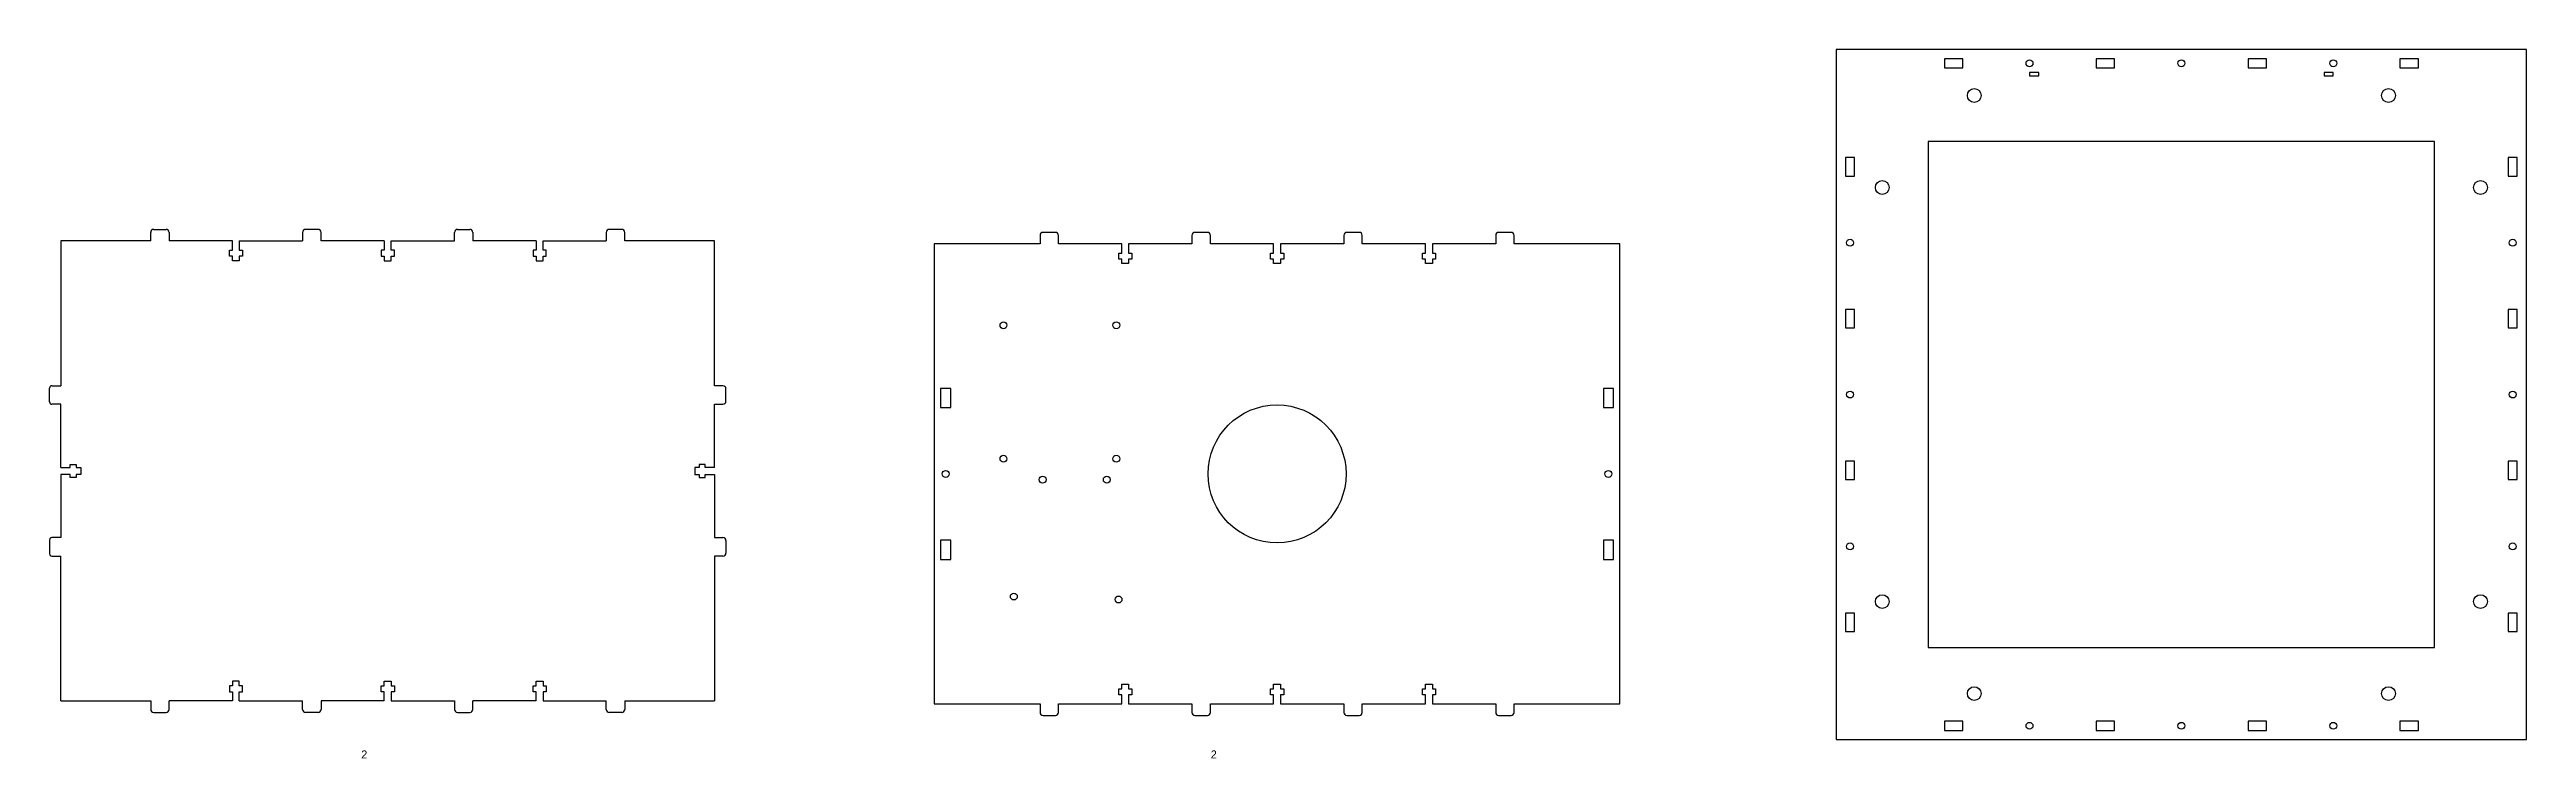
# Model space of a CAD drawing. Header units: millimetres. Extents: x -218 to 1539, y -1932 to 164.
# Drawn here: x 462 to 1539, y -144 to 164 of the extents above; entities that cross this region are included whole.
import ezdxf

# ---------------------------------------------------------------- set-up
doc = ezdxf.new("R2010")
doc.units = ezdxf.units.MM

msp = doc.modelspace()

# ---------------------------------------------------------------- texts
at = {"char_height": 3.5, "attachment_point": 1}
for insert in [(597.6, -140.8), (966.8, -140.8)]:
    msp.add_mtext_dynamic_manual_height_columns('2', width=41.606, gutter_width=17.5, heights=[0], dxfattribs=dict(at, insert=insert))

# ---------------------------------------------------------------- linework, layer by layer
at = {"color": 7, "linetype": 'Continuous', "lineweight": 25}
for p, q in [((1538.6, 163.9), (1238.6, 163.9)), ((1238.6, 163.9), (1238.6, -136.1)), ((1538.6, -136.1), (1538.6, 163.9)), ((1293.6, 159.9), (1285.6, 159.9)), ((1285.6, 159.9), (1285.6, 155.9)), ((1285.6, 155.9), (1293.6, 155.9)), ((1293.6, 155.9), (1293.6, 159.9)), ((1326.6, 153.9), (1322.6, 153.9)), ((1322.6, 153.9), (1322.6, 152.4)), ((1322.6, 152.4), (1326.6, 152.4)), ((1326.6, 152.4), (1326.6, 153.9)), ((1359.6, 159.9), (1351.6, 159.9)), ((1351.6, 159.9), (1351.6, 155.9)), ((1351.6, 155.9), (1359.6, 155.9)), ((1359.6, 155.9), (1359.6, 159.9)), ((1425.6, 159.9), (1417.6, 159.9)), ((1417.6, 159.9), (1417.6, 155.9)), ((1417.6, 155.9), (1425.6, 155.9)), ((1425.6, 155.9), (1425.6, 159.9)), ((1454.6, 153.9), (1450.6, 153.9)), ((1450.6, 153.9), (1450.6, 152.4)), ((1450.6, 152.4), (1454.6, 152.4)), ((1454.6, 152.4), (1454.6, 153.9)), ((1491.6, 159.9), (1483.6, 159.9)), ((1483.6, 159.9), (1483.6, 155.9)), ((1483.6, 155.9), (1491.6, 155.9)), ((1491.6, 155.9), (1491.6, 159.9)), ((1498.6, 123.9), (1278.6, 123.9)), ((1278.6, 123.9), (1278.6, -96.1)), ((1498.6, -96.1), (1498.6, 123.9)), ((1246.6, 116.9), (1242.6, 116.9)), ((1242.6, 116.9), (1242.6, 108.9)), ((1242.6, 108.9), (1246.6, 108.9)), ((1246.6, 108.9), (1246.6, 116.9)), ((1530.6, 116.9), (1530.6, 108.9)), ((1534.6, 116.9), (1530.6, 116.9)), ((1530.6, 108.9), (1534.6, 108.9)), ((1534.6, 108.9), (1534.6, 116.9)), ((467.1, 80.7), (467.1, 17.7)), ((506.1, 80.7), (467.1, 80.7)), ((506.1, 80.7), (506.1, 84.4)), ((507.4, 85.7), (512.8, 85.7)), ((514.1, 84.4), (514.1, 80.7)), ((541.6, 80.7), (514.1, 80.7)), ((540.3, 76.7), (541.6, 76.7)), ((540.3, 74.1), (540.3, 76.7)), ((541.6, 76.7), (541.6, 80.7)), ((544.6, 80.7), (544.6, 76.7)), ((544.6, 80.7), (572.1, 80.7)), ((544.6, 76.7), (546, 76.7)), ((546, 76.7), (546, 74.1)), ((572.1, 84.4), (572.1, 80.7)), ((578.8, 85.7), (573.4, 85.7)), ((580.1, 80.7), (580.1, 84.4)), ((607.6, 80.7), (580.1, 80.7)), ((607.6, 76.7), (606.3, 76.7)), ((606.3, 76.7), (606.3, 74.1)), ((607.6, 80.7), (607.6, 76.7)), ((610.6, 76.7), (610.6, 80.7)), ((610.6, 80.7), (638.1, 80.7)), ((612, 76.7), (610.6, 76.7)), ((612, 74.1), (612, 76.7)), ((638.1, 80.7), (638.1, 84.4)), ((639.4, 85.7), (644.8, 85.7)), ((646.1, 84.4), (646.1, 80.7)), ((673.6, 80.7), (646.1, 80.7)), ((673.6, 76.7), (672.3, 76.7)), ((672.3, 76.7), (672.3, 74.1)), ((673.6, 80.7), (673.6, 76.7)), ((676.6, 76.7), (676.6, 80.7)), ((676.6, 80.7), (704.1, 80.7)), ((678, 76.7), (676.6, 76.7)), ((678, 74.1), (678, 76.7)), ((704.1, 84.4), (704.1, 80.7)), ((710.8, 85.7), (705.4, 85.7)), ((712.1, 80.7), (712.1, 84.4)), ((751.1, 80.7), (712.1, 80.7)), ((751.1, 17.7), (751.1, 80.7)), ((846.6, 79.4), (846.6, -120.6)), ((892.6, 79.4), (846.6, 79.4)), ((892.6, 83.1), (892.6, 79.4)), ((899.3, 84.4), (893.9, 84.4)), ((900.6, 79.4), (900.6, 83.1)), ((928.1, 79.4), (900.6, 79.4)), ((926.8, 75.4), (928.1, 75.4)), ((926.8, 72.8), (926.8, 75.4)), ((928.1, 75.4), (928.1, 79.4)), ((931.1, 79.4), (931.1, 75.4)), ((958.6, 79.4), (931.1, 79.4)), ((931.1, 75.4), (932.5, 75.4)), ((932.5, 75.4), (932.5, 72.8)), ((958.6, 83.1), (958.6, 79.4)), ((965.3, 84.4), (959.9, 84.4)), ((966.6, 79.4), (966.6, 83.1)), ((994.1, 79.4), (966.6, 79.4)), ((992.8, 75.4), (994.1, 75.4)), ((992.8, 72.8), (992.8, 75.4)), ((994.1, 75.4), (994.1, 79.4)), ((997.1, 79.4), (997.1, 75.4)), ((1024.6, 79.4), (997.1, 79.4)), ((997.1, 75.4), (998.5, 75.4)), ((998.5, 75.4), (998.5, 72.8)), ((1024.6, 83.1), (1024.6, 79.4)), ((1031.3, 84.4), (1025.9, 84.4)), ((1032.6, 79.4), (1032.6, 83.1)), ((1060.1, 79.4), (1032.6, 79.4)), ((1058.8, 75.4), (1060.1, 75.4)), ((1058.8, 72.8), (1058.8, 75.4)), ((1060.1, 75.4), (1060.1, 79.4)), ((1063.1, 79.4), (1063.1, 75.4)), ((1090.6, 79.4), (1063.1, 79.4)), ((1063.1, 75.4), (1064.5, 75.4)), ((1064.5, 75.4), (1064.5, 72.8)), ((1090.6, 83.1), (1090.6, 79.4)), ((1097.3, 84.4), (1091.9, 84.4)), ((1098.6, 79.4), (1098.6, 83.1)), ((1144.6, 79.4), (1098.6, 79.4)), ((1144.6, -120.6), (1144.6, 79.4)), ((541.6, 74.1), (540.3, 74.1)), ((541.6, 72.1), (541.6, 74.1)), ((544.6, 72.1), (541.6, 72.1)), ((544.6, 74.1), (544.6, 72.1)), ((546, 74.1), (544.6, 74.1)), ((606.3, 74.1), (607.6, 74.1)), ((607.6, 74.1), (607.6, 72.1)), ((607.6, 72.1), (610.6, 72.1)), ((610.6, 72.1), (610.6, 74.1)), ((610.6, 74.1), (612, 74.1)), ((672.3, 74.1), (673.6, 74.1)), ((673.6, 74.1), (673.6, 72.1)), ((673.6, 72.1), (676.6, 72.1)), ((676.6, 72.1), (676.6, 74.1)), ((676.6, 74.1), (678, 74.1)), ((928.1, 72.8), (926.8, 72.8)), ((928.1, 70.8), (928.1, 72.8)), ((931.1, 70.8), (928.1, 70.8)), ((931.1, 72.8), (931.1, 70.8)), ((932.5, 72.8), (931.1, 72.8)), ((994.1, 72.8), (992.8, 72.8)), ((994.1, 70.8), (994.1, 72.8)), ((997.1, 70.8), (994.1, 70.8)), ((997.1, 72.8), (997.1, 70.8)), ((998.5, 72.8), (997.1, 72.8)), ((1060.1, 72.8), (1058.8, 72.8)), ((1060.1, 70.8), (1060.1, 72.8)), ((1063.1, 70.8), (1060.1, 70.8)), ((1063.1, 72.8), (1063.1, 70.8)), ((1064.5, 72.8), (1063.1, 72.8)), ((1242.6, 50.9), (1242.6, 42.9)), ((1246.6, 50.9), (1242.6, 50.9)), ((1246.6, 42.9), (1246.6, 50.9)), ((1530.6, 50.9), (1530.6, 42.9)), ((1534.6, 50.9), (1530.6, 50.9)), ((1534.6, 42.9), (1534.6, 50.9)), ((1242.6, 42.9), (1246.6, 42.9)), ((1530.6, 42.9), (1534.6, 42.9)), ((462.1, 10.7), (462.1, 16.7)), ((463.1, 17.7), (467.1, 17.7)), ((754.8, 17.7), (751.1, 17.7)), ((756.1, 11), (756.1, 16.4)), ((853.8, 16.6), (849.4, 16.6)), ((849.4, 16.6), (849.4, 8.2)), ((853.8, 8.2), (853.8, 16.6)), ((1141.8, 16.6), (1137.4, 16.6)), ((1137.4, 16.6), (1137.4, 8.2)), ((1141.8, 8.2), (1141.8, 16.6)), ((467.1, 9.7), (463.1, 9.7)), ((467.1, -17.8), (467.1, 9.7)), ((751.1, 9.7), (754.8, 9.7)), ((751.1, -17.8), (751.1, 9.7)), ((849.4, 8.2), (853.8, 8.2)), ((1137.4, 8.2), (1141.8, 8.2)), ((467.1, -17.8), (471.1, -17.8)), ((467.1, -20.8), (467.1, -48.3)), ((471.1, -20.8), (467.1, -20.8)), ((471.1, -16.5), (473.7, -16.5)), ((471.1, -17.8), (471.1, -16.5)), ((471.1, -22.2), (471.1, -20.8)), ((473.7, -16.5), (473.7, -17.8)), ((473.7, -17.8), (475.7, -17.8)), ((473.7, -20.8), (473.7, -22.2)), ((475.7, -20.8), (473.7, -20.8)), ((475.7, -17.8), (475.7, -20.8)), ((744.5, -17.8), (742.5, -17.8)), ((742.5, -17.8), (742.5, -20.8)), ((742.5, -20.8), (744.5, -20.8)), ((747.1, -16.5), (744.5, -16.5)), ((744.5, -16.5), (744.5, -17.8)), ((744.5, -20.8), (744.5, -22.2)), ((747.1, -17.8), (747.1, -16.5)), ((751.1, -17.8), (747.1, -17.8)), ((747.1, -22.2), (747.1, -20.8)), ((747.1, -20.8), (751.1, -20.8)), ((751.1, -20.8), (751.1, -48.3)), ((1246.6, -15.1), (1242.6, -15.1)), ((1242.6, -15.1), (1242.6, -23.1)), ((1246.6, -23.1), (1246.6, -15.1)), ((1534.6, -15.1), (1530.6, -15.1)), ((1530.6, -15.1), (1530.6, -23.1)), ((1534.6, -23.1), (1534.6, -15.1)), ((473.7, -22.2), (471.1, -22.2)), ((744.5, -22.2), (747.1, -22.2)), ((1242.6, -23.1), (1246.6, -23.1)), ((1530.6, -23.1), (1534.6, -23.1)), ((462.1, -49.3), (462.1, -55.3)), ((467.1, -48.3), (463.1, -48.3)), ((751.1, -48.3), (754.8, -48.3)), ((756.1, -49.6), (756.1, -55)), ((853.8, -49.4), (849.4, -49.4)), ((849.4, -49.4), (849.4, -57.8)), ((853.8, -57.8), (853.8, -49.4)), ((1141.8, -49.4), (1137.4, -49.4)), ((1137.4, -49.4), (1137.4, -57.8)), ((1141.8, -57.8), (1141.8, -49.4)), ((463.1, -56.3), (467.1, -56.3)), ((467.1, -119.3), (467.1, -56.3)), ((754.8, -56.3), (751.1, -56.3)), ((751.1, -56.3), (751.1, -119.3)), ((849.4, -57.8), (853.8, -57.8)), ((1137.4, -57.8), (1141.8, -57.8)), ((1246.6, -81.1), (1242.6, -81.1)), ((1242.6, -81.1), (1242.6, -89.1)), ((1246.6, -89.1), (1246.6, -81.1)), ((1530.6, -81.1), (1530.6, -89.1)), ((1534.6, -81.1), (1530.6, -81.1)), ((1534.6, -89.1), (1534.6, -81.1)), ((1242.6, -89.1), (1246.6, -89.1)), ((1278.6, -96.1), (1498.6, -96.1)), ((1530.6, -89.1), (1534.6, -89.1)), ((541.6, -112.7), (540.3, -112.7)), ((540.3, -112.7), (540.3, -115.3)), ((540.3, -115.3), (541.6, -115.3)), ((544.6, -110.7), (541.6, -110.7)), ((541.6, -110.7), (541.6, -112.7)), ((541.6, -115.3), (541.6, -119.3)), ((544.6, -112.7), (544.6, -110.7)), ((546, -112.7), (544.6, -112.7)), ((544.6, -119.3), (544.6, -115.3)), ((544.6, -115.3), (546, -115.3)), ((546, -115.3), (546, -112.7)), ((606.3, -112.7), (607.6, -112.7)), ((606.3, -115.3), (606.3, -112.7)), ((607.6, -115.3), (606.3, -115.3)), ((607.6, -110.7), (610.6, -110.7)), ((607.6, -112.7), (607.6, -110.7)), ((607.6, -119.3), (607.6, -115.3)), ((610.6, -110.7), (610.6, -112.7)), ((610.6, -112.7), (612, -112.7)), ((610.6, -115.3), (610.6, -119.3)), ((612, -115.3), (610.6, -115.3)), ((612, -112.7), (612, -115.3)), ((672.3, -112.7), (673.6, -112.7)), ((672.3, -115.3), (672.3, -112.7)), ((673.6, -115.3), (672.3, -115.3)), ((673.6, -110.7), (676.6, -110.7)), ((673.6, -112.7), (673.6, -110.7)), ((673.6, -119.3), (673.6, -115.3)), ((676.6, -110.7), (676.6, -112.7)), ((676.6, -112.7), (678, -112.7)), ((676.6, -115.3), (676.6, -119.3)), ((678, -115.3), (676.6, -115.3)), ((678, -112.7), (678, -115.3)), ((926.8, -114), (928.1, -114)), ((926.8, -116.6), (926.8, -114)), ((928.1, -116.6), (926.8, -116.6)), ((928.1, -112), (931.1, -112)), ((928.1, -114), (928.1, -112)), ((928.1, -120.6), (928.1, -116.6)), ((931.1, -112), (931.1, -114)), ((931.1, -114), (932.5, -114)), ((931.1, -116.6), (931.1, -120.6)), ((932.5, -116.6), (931.1, -116.6)), ((932.5, -114), (932.5, -116.6)), ((992.8, -114), (994.1, -114)), ((992.8, -116.6), (992.8, -114)), ((994.1, -116.6), (992.8, -116.6)), ((994.1, -112), (997.1, -112)), ((994.1, -114), (994.1, -112)), ((994.1, -120.6), (994.1, -116.6)), ((997.1, -112), (997.1, -114)), ((997.1, -114), (998.5, -114)), ((997.1, -116.6), (997.1, -120.6)), ((998.5, -116.6), (997.1, -116.6)), ((998.5, -114), (998.5, -116.6)), ((1058.8, -114), (1060.1, -114)), ((1058.8, -116.6), (1058.8, -114)), ((1060.1, -116.6), (1058.8, -116.6)), ((1060.1, -112), (1063.1, -112)), ((1060.1, -114), (1060.1, -112)), ((1060.1, -120.6), (1060.1, -116.6)), ((1063.1, -112), (1063.1, -114)), ((1063.1, -114), (1064.5, -114)), ((1063.1, -116.6), (1063.1, -120.6)), ((1064.5, -116.6), (1063.1, -116.6)), ((1064.5, -114), (1064.5, -116.6)), ((467.1, -119.3), (506.1, -119.3)), ((506.1, -119.3), (506.1, -123)), ((507.4, -124.3), (512.8, -124.3)), ((541.6, -119.3), (514.1, -119.3)), ((514.1, -123), (514.1, -119.3)), ((544.6, -119.3), (572.1, -119.3)), ((572.1, -123), (572.1, -119.3)), ((578.8, -124.3), (573.4, -124.3)), ((607.6, -119.3), (580.1, -119.3)), ((580.1, -119.3), (580.1, -123)), ((610.6, -119.3), (638.1, -119.3)), ((638.1, -119.3), (638.1, -123)), ((639.4, -124.3), (644.8, -124.3)), ((673.6, -119.3), (646.1, -119.3)), ((646.1, -123), (646.1, -119.3)), ((676.6, -119.3), (704.1, -119.3)), ((704.1, -123), (704.1, -119.3)), ((710.8, -124.3), (705.4, -124.3)), ((712.1, -119.3), (751.1, -119.3)), ((712.1, -119.3), (712.1, -123)), ((846.6, -120.6), (892.6, -120.6)), ((892.6, -120.6), (892.6, -124.3)), ((893.9, -125.6), (899.3, -125.6)), ((900.6, -120.6), (928.1, -120.6)), ((900.6, -124.3), (900.6, -120.6)), ((931.1, -120.6), (958.6, -120.6)), ((958.6, -120.6), (958.6, -124.3)), ((959.9, -125.6), (965.3, -125.6)), ((966.6, -120.6), (994.1, -120.6)), ((966.6, -124.3), (966.6, -120.6)), ((997.1, -120.6), (1024.6, -120.6)), ((1024.6, -120.6), (1024.6, -124.3)), ((1025.9, -125.6), (1031.3, -125.6)), ((1032.6, -120.6), (1060.1, -120.6)), ((1032.6, -124.3), (1032.6, -120.6)), ((1063.1, -120.6), (1090.6, -120.6)), ((1090.6, -120.6), (1090.6, -124.3)), ((1091.9, -125.6), (1097.3, -125.6)), ((1098.6, -120.6), (1144.6, -120.6)), ((1098.6, -124.3), (1098.6, -120.6)), ((1285.6, -128.1), (1285.6, -132.1)), ((1293.6, -128.1), (1285.6, -128.1)), ((1293.6, -132.1), (1293.6, -128.1)), ((1351.6, -128.1), (1351.6, -132.1)), ((1359.6, -128.1), (1351.6, -128.1)), ((1359.6, -132.1), (1359.6, -128.1)), ((1425.6, -128.1), (1417.6, -128.1)), ((1417.6, -128.1), (1417.6, -132.1)), ((1425.6, -132.1), (1425.6, -128.1)), ((1491.6, -128.1), (1483.6, -128.1)), ((1483.6, -128.1), (1483.6, -132.1)), ((1491.6, -132.1), (1491.6, -128.1)), ((1238.6, -136.1), (1538.6, -136.1)), ((1285.6, -132.1), (1293.6, -132.1)), ((1351.6, -132.1), (1359.6, -132.1)), ((1417.6, -132.1), (1425.6, -132.1)), ((1483.6, -132.1), (1491.6, -132.1))]:
    msp.add_line(p, q, dxfattribs=at)
for centre, radius in [((1322.6, 157.9), 1.5), ((1388.6, 157.9), 1.5), ((1454.6, 157.9), 1.5), ((1298.6, 143.9), 3), ((1478.6, 143.9), 3), ((1258.6, 103.9), 3), ((1518.6, 103.9), 3), ((1244.6, 79.9), 1.5), ((1532.6, 79.9), 1.5), ((876.7, 44), 1.5), ((925.7, 44), 1.5), ((1244.6, 13.9), 1.5), ((1532.6, 13.9), 1.5), ((995.6, -20.6), 30), ((851.6, -20.6), 1.5), ((876.7, -14), 1.5), ((925.7, -14), 1.5), ((1139.6, -20.6), 1.5), ((893.7, -23.1), 1.5), ((921.6, -23.1), 1.5), ((1244.6, -52.1), 1.5), ((1532.6, -52.1), 1.5), ((881.2, -73.9), 1.5), ((926.7, -75.2), 1.5), ((1258.6, -76.1), 3), ((1518.6, -76.1), 3), ((1298.6, -116.1), 3), ((1478.6, -116.1), 3), ((1322.6, -130.1), 1.5), ((1388.6, -130.1), 1.5), ((1454.6, -130.1), 1.5)]:
    msp.add_circle(centre, radius, dxfattribs=at)
for centre, radius, start, end in [((507.4, 84.4), 1.3, 90, 180), ((512.8, 84.4), 1.3, 0, 90), ((573.4, 84.4), 1.3, 90, 180), ((578.8, 84.4), 1.3, 0, 90), ((639.4, 84.4), 1.3, 90, 180), ((644.8, 84.4), 1.3, 0, 90), ((705.4, 84.4), 1.3, 90, 180), ((710.8, 84.4), 1.3, 0, 90), ((893.9, 83.1), 1.3, 90, 180), ((899.3, 83.1), 1.3, 0, 90), ((959.9, 83.1), 1.3, 90, 180), ((965.3, 83.1), 1.3, 0, 90), ((1025.9, 83.1), 1.3, 90, 180), ((1031.3, 83.1), 1.3, 0, 90), ((1091.9, 83.1), 1.3, 90, 180), ((1097.3, 83.1), 1.3, 0, 90), ((463.1, 16.7), 1, 90, 180), ((754.8, 16.4), 1.3, 0, 90), ((754.8, 11), 1.3, 270, 0), ((463.1, 10.7), 1, 180, 270), ((463.1, -49.3), 1, 90, 180), ((754.8, -49.6), 1.3, 0, 90), ((463.1, -55.3), 1, 180, 270), ((754.8, -55), 1.3, 270, 0), ((507.4, -123), 1.3, 180, 270), ((512.8, -123), 1.3, 270, 0), ((573.4, -123), 1.3, 180, 270), ((578.8, -123), 1.3, 270, 0), ((639.4, -123), 1.3, 180, 270), ((644.8, -123), 1.3, 270, 0), ((705.4, -123), 1.3, 180, 270), ((710.8, -123), 1.3, 270, 0), ((893.9, -124.3), 1.3, 180, 270), ((899.3, -124.3), 1.3, 270, 0), ((959.9, -124.3), 1.3, 180, 270), ((965.3, -124.3), 1.3, 270, 0), ((1025.9, -124.3), 1.3, 180, 270), ((1031.3, -124.3), 1.3, 270, 0), ((1091.9, -124.3), 1.3, 180, 270), ((1097.3, -124.3), 1.3, 270, 0)]:
    msp.add_arc(centre, radius, start, end, dxfattribs=at)

msp.set_redraw_order([(e.dxf.handle, doc.entitydb.next_handle()) for e in msp.query("TEXT MTEXT ATTDEF DIMENSION ARC_DIMENSION")])  # texts and dimensions are drawn at this point

doc.saveas('drawing.dxf')
